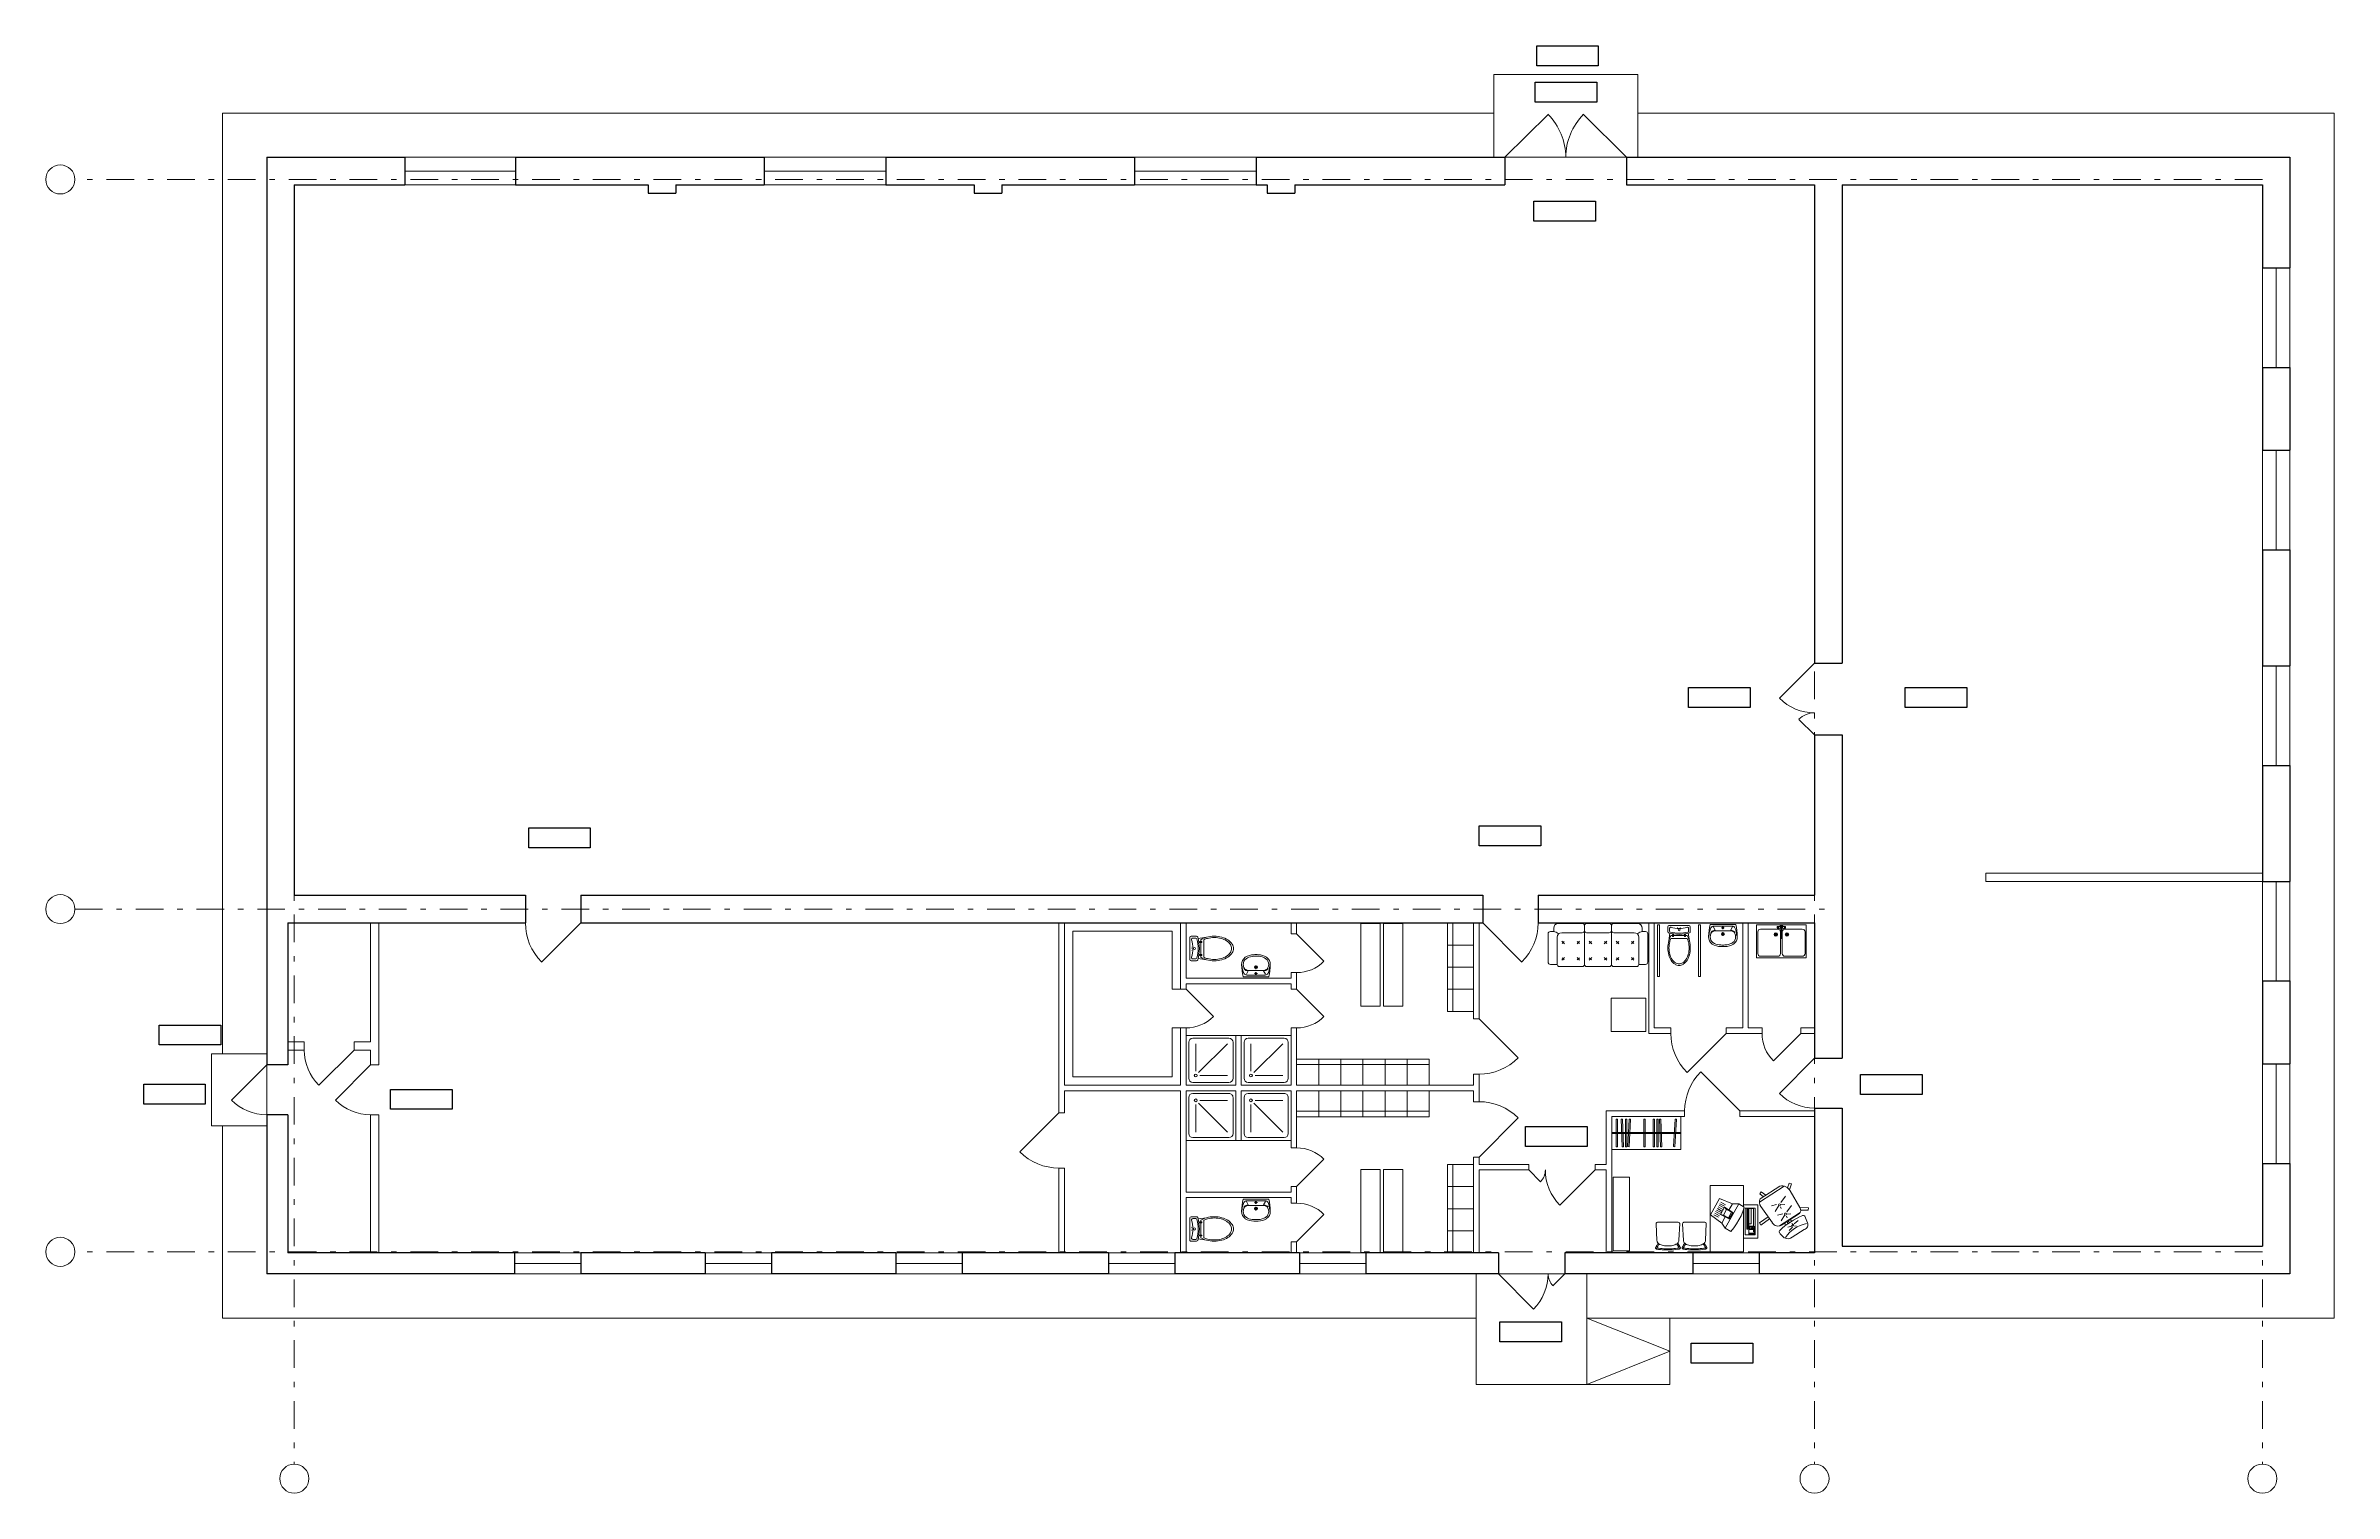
# Model space of a CAD drawing. Header units: metres. Extents: x 2 to 61, y 1.8 to 27.9.
# Drawn here: x 2.03 to 43.42, y 1.75 to 27.94 of the extents above; entities that cross this region are included whole.
import ezdxf

# ---------------------------------------------------------------- set-up
doc = ezdxf.new("R2010")
doc.units = ezdxf.units.M
doc.header["$MEASUREMENT"] = 0
doc.linetypes.add('( Dashdot )', pattern=[1.001, 0.5, -0.25, 0.001, -0.25])
doc.styles.get("Standard").update_dxf_attribs({"font": 'CS_Gost2304.shx'})

# ---------------------------------------------------------------- blocks, each defined once
blk = doc.blocks.new('DUSH4_1')
at = {"color": 252, "linetype": 'Continuous', "lineweight": 13}
for p, q in [((90, 90), (0, 90)), ((0, 90), (0, 0)), ((12.5, 85), (77.5, 85)), ((90, 0), (90, 90)), ((5, 12.5), (5, 77.5)), ((17.5, 25), (17.5, 75)), ((22.8, 22.8), (75, 75)), ((85, 12.5), (85, 77.5)), ((0, 0), (90, 0)), ((12.5, 5), (77.5, 5)), ((25, 17.5), (75, 17.5))]:
    blk.add_line(p, q, dxfattribs=at)
for centre, radius, start, end in [((12.5, 77.5), 7.5, 90, 180), ((77.5, 77.5), 7.5, 0, 90), ((12.5, 12.5), 7.5, 180, 270), ((17.5, 17.5), 2.5, 0, 360), ((77.5, 12.5), 7.5, 270, 0)]:
    blk.add_arc(centre, radius, start, end, dxfattribs=at)
blk = doc.blocks.new('ун3_2')
at = {"color": 252, "linetype": 'Continuous', "lineweight": 13}
for p, q in [((-0.26, 0.026), (-0.26, 0.142)), ((-0.239, 0.354), (-0.212, 0.175)), ((0.234, 0), (-0.234, 0)), ((-0.221, 0.062), (-0.221, 0.126)), ((0.187, 0.299), (-0.187, 0.299)), ((-0.148, 0.232), (-0.187, 0.232)), ((0.129, 0.232), (-0.128, 0.232)), ((0.187, 0.232), (0.149, 0.232)), ((0.239, 0.354), (0.212, 0.175)), ((0.221, 0.126), (0.221, 0.062)), ((0.26, 0.142), (0.26, 0.026))]:
    blk.add_line(p, q, dxfattribs=at)
at = {"color": 252, "linetype": 'Continuous', "lineweight": 13, "extrusion": (0, 0, -1), "flags": 128}
for points in [[(0.128, 0.255), (0.128, 0.206), (0.148, 0.206), (0.148, 0.255), (0.128, 0.255)], [(-0.129, 0.255), (-0.129, 0.206), (-0.149, 0.206), (-0.149, 0.255), (-0.129, 0.255)]]:
    blk.add_lwpolyline(points, close=True, dxfattribs=at)
at = {"color": 252, "linetype": 'Continuous', "lineweight": 13, "extrusion": (0, 0, -1)}
blk.add_circle((0, 0.099), 0.0222, dxfattribs=at)
at = {"color": 252, "linetype": 'Continuous', "lineweight": 13}
for centre, radius, start, end in [((0.379, 0.517), 0.639, 165.2133, 180), ((0.379, 0.517), 0.639, 180, 194.7867), ((0.192, 0.566), 0.446, 147.4922, 165.2133), ((0.34, 0.519), 0.573, 165.2133, 180), ((0.34, 0.519), 0.573, 180, 194.7867), ((0.172, 0.563), 0.4, 147.4922, 165.2133), ((0.074, 0.641), 0.306, 123.0235, 147.4922), ((0.067, 0.631), 0.275, 123.0235, 147.4922), ((0, 0.755), 0.17, 90, 123.0235), ((0, 0.733), 0.153, 90, 123.0235), ((0, 0.755), 0.17, 56.9765, 90), ((0, 0.733), 0.153, 56.9765, 90), ((-0.066, 0.631), 0.275, 32.5078, 56.9765), ((-0.074, 0.641), 0.306, 32.5078, 56.9765), ((-0.172, 0.563), 0.4, 14.7867, 32.5078), ((-0.192, 0.566), 0.446, 14.7867, 32.5078), ((-0.34, 0.519), 0.573, 0, 14.7867), ((-0.34, 0.519), 0.573, 345.2133, 0), ((-0.379, 0.517), 0.639, 0, 14.7867), ((-0.379, 0.517), 0.639, 345.2133, 0), ((-0.234, 0.142), 0.026, 106.9888, 180), ((-0.234, 0.026), 0.026, 180, 270), ((0, -0.624), 0.827, 73.0112, 106.9888), ((0.192, 0.467), 0.446, 194.7867, 211.8511), ((-0.195, 0.126), 0.026, 104.5756, 180), ((-0.195, 0.062), 0.026, 180, 287.342), ((0.172, 0.475), 0.4, 194.7867, 206.0947), ((0, -0.624), 0.801, 75.4244, 104.5756), ((0, -0.562), 0.628, 72.658, 107.342), ((-0.172, 0.475), 0.4, 333.9053, 345.2133), ((-0.192, 0.467), 0.446, 328.1489, 345.2133), ((0.195, 0.062), 0.026, 252.658, 0), ((0.195, 0.126), 0.026, 0, 75.4244), ((0.234, 0.026), 0.026, 270, 0), ((0.234, 0.142), 0.026, 0, 73.0112)]:
    blk.add_arc(centre, radius, start, end, dxfattribs=at)
at = {"color": 252, "linetype": 'Continuous', "lineweight": 13, "extrusion": (0, 0, -1), "insert": (0.046, 0.047), "char_height": 0.013, "width": 61.84848, "attachment_point": 9, "text_direction": (1, 0, 0)}
blk.add_mtext('\\Ftxt;Spais Shattl', dxfattribs=at)
blk = doc.blocks.new('ун3_3')
at = {"color": 252, "linetype": 'Continuous', "lineweight": 13}
for p, q in [((-0.26, 0.026), (-0.26, 0.142)), ((-0.239, 0.354), (-0.212, 0.175)), ((0.234, 0), (-0.234, 0)), ((-0.221, 0.062), (-0.221, 0.126)), ((0.187, 0.299), (-0.187, 0.299)), ((-0.148, 0.232), (-0.187, 0.232)), ((0.129, 0.232), (-0.128, 0.232)), ((0.187, 0.232), (0.149, 0.232)), ((0.239, 0.354), (0.212, 0.175)), ((0.221, 0.126), (0.221, 0.062)), ((0.26, 0.142), (0.26, 0.026))]:
    blk.add_line(p, q, dxfattribs=at)
at = {"color": 252, "linetype": 'Continuous', "lineweight": 13, "flags": 128}
for points in [[(-0.128, 0.255), (-0.128, 0.206), (-0.148, 0.206), (-0.148, 0.255), (-0.128, 0.255)], [(0.129, 0.255), (0.129, 0.206), (0.149, 0.206), (0.149, 0.255), (0.129, 0.255)]]:
    blk.add_lwpolyline(points, close=True, dxfattribs=at)
at = {"color": 252, "linetype": 'Continuous', "lineweight": 13}
blk.add_circle((0, 0.099), 0.0222, dxfattribs=at)
for centre, radius, start, end in [((0.379, 0.517), 0.639, 165.2133, 180), ((0.379, 0.517), 0.639, 180, 194.7867), ((0.192, 0.566), 0.446, 147.4922, 165.2133), ((0.34, 0.519), 0.573, 165.2133, 180), ((0.34, 0.519), 0.573, 180, 194.7867), ((0.172, 0.563), 0.4, 147.4922, 165.2133), ((0.074, 0.641), 0.306, 123.0235, 147.4922), ((0.067, 0.631), 0.275, 123.0235, 147.4922), ((0, 0.755), 0.17, 90, 123.0235), ((0, 0.733), 0.153, 90, 123.0235), ((0, 0.755), 0.17, 56.9765, 90), ((0, 0.733), 0.153, 56.9765, 90), ((-0.066, 0.631), 0.275, 32.5078, 56.9765), ((-0.074, 0.641), 0.306, 32.5078, 56.9765), ((-0.172, 0.563), 0.4, 14.7867, 32.5078), ((-0.192, 0.566), 0.446, 14.7867, 32.5078), ((-0.34, 0.519), 0.573, 0, 14.7867), ((-0.34, 0.519), 0.573, 345.2133, 0), ((-0.379, 0.517), 0.639, 0, 14.7867), ((-0.379, 0.517), 0.639, 345.2133, 0), ((-0.234, 0.142), 0.026, 106.9888, 180), ((-0.234, 0.026), 0.026, 180, 270), ((0, -0.624), 0.827, 73.0112, 106.9888), ((0.192, 0.467), 0.446, 194.7867, 211.8511), ((-0.195, 0.126), 0.026, 104.5756, 180), ((-0.195, 0.062), 0.026, 180, 287.342), ((0.172, 0.475), 0.4, 194.7867, 206.0947), ((0, -0.624), 0.801, 75.4244, 104.5756), ((0, -0.562), 0.628, 72.658, 107.342), ((-0.172, 0.475), 0.4, 333.9053, 345.2133), ((-0.192, 0.467), 0.446, 328.1489, 345.2133), ((0.195, 0.062), 0.026, 252.658, 0), ((0.195, 0.126), 0.026, 0, 75.4244), ((0.234, 0.026), 0.026, 270, 0), ((0.234, 0.142), 0.026, 0, 73.0112)]:
    blk.add_arc(centre, radius, start, end, dxfattribs=at)
at = {"color": 252, "linetype": 'Continuous', "lineweight": 13, "insert": (0.046, 0.047), "char_height": 0.013, "width": 61.84848, "attachment_point": 7, "rotation": 180}
blk.add_mtext('\\Ftxt;Spais Shattl', dxfattribs=at)
blk = doc.blocks.new('ум9')
at = {"color": 252, "linetype": 'Continuous', "lineweight": 13}
for p, q in [((0.317, 0), (-0.317, 0)), ((-0.237, -0.059), (-0.19, -0.143)), ((0.228, -0.039), (-0.228, -0.039)), ((0.185, -0.156), (-0.171, -0.156)), ((0.046, -0.234), (-0.046, -0.234)), ((0.035, -0.08), (-0.035, -0.08)), ((0, -0.115), (0, -0.045)), ((0, -0.189), (0, -0.28)), ((0.237, -0.059), (0.19, -0.143))]:
    blk.add_line(p, q, dxfattribs=at)
at = {"color": 252, "linetype": 'Continuous', "lineweight": 13, "extrusion": (0, 0, -1)}
for centre, radius in [((0, -0.234), 0.0351), ((0, -0.08), 0.0221), ((0, -0.234), 0.0221)]:
    blk.add_circle(centre, radius, dxfattribs=at)
at = {"color": 252, "linetype": 'Continuous', "lineweight": 13}
for centre, radius, start, end in [((1.163, -0.334), 1.518, 167.3206, 178.6525), ((-0.135, -0.304), 0.22, 178.312, 234.1043), ((-0.355, -0.298), 0.00065, 358.312, 358.6525), ((0.089, -0.267), 0.429, 154.5977, 180.3349), ((-0.317, -0.001), 0.00065, 90, 167.3206), ((-0.135, -0.303), 0.18, 141.0504, 245.2718), ((-0.228, -0.117), 0.078, 90, 154.5977), ((-0.135, -0.303), 0.193, 141.0504, 147.7493), ((-0.181, -0.302), 0.159, 98.7111, 129.9424), ((-0.181, -0.302), 0.146, 86.1548, 129.9424), ((-0.035, -0.093), 0.452, 239.6448, 267.5368), ((-0.035, -0.093), 0.413, 244.8898, 267.5368), ((0, 0.104), 0.65, 265.1692, 274.8308), ((0, 0.104), 0.611, 265.1692, 274.8308), ((0.035, -0.093), 0.413, 272.4632, 300.3552), ((0.035, -0.093), 0.452, 272.4632, 300.3552), ((0.181, -0.302), 0.146, 50.0576, 93.8452), ((0.181, -0.302), 0.159, 50.0576, 81.2889), ((0.135, -0.303), 0.18, 294.7282, 38.9496), ((0.228, -0.117), 0.078, 25.4023, 90), ((0.135, -0.304), 0.22, 305.8957, 1.688), ((0.135, -0.303), 0.193, 32.2507, 38.9496), ((-0.089, -0.267), 0.429, 359.6651, 25.4023), ((0.317, -0.001), 0.00065, 12.6794, 90), ((-1.163, -0.334), 1.518, 1.3475, 12.6794), ((0.355, -0.298), 0.00065, 181.3475, 181.688)]:
    blk.add_arc(centre, radius, start, end, dxfattribs=at)
blk = doc.blocks.new('A$C5C8F095F')
at = {"color": 0, "linetype": 'ByBlock', "lineweight": -2, "ltscale": 0.5}
for p, q in [((0, 4.73), (0, 0)), ((0, 4.73), (4, 4.73)), ((4, 0), (4, 4.73)), ((4, 1), (0, 1)), ((4, 0), (0, 0))]:
    blk.add_line(p, q, dxfattribs=at)
blk = doc.blocks.new('*U15')
at = {"color": 252, "linetype": 'Continuous', "lineweight": 13}
for p, q in [((-0.059, 0.444), (-0.061, 0.288)), ((-0.012, 0.443), (-0.059, 0.444)), ((-0.013, 0.305), (-0.012, 0.443)), ((0.092, 0.382), (0.216, 0.43)), ((-0.488, 0.14), (-0.503, 0.095)), ((-0.503, 0.095), (-0.42, 0.067)), ((-0.381, 0.103), (-0.488, 0.14)), ((-0.16, -0.443), (-0.449, 0.004)), ((-0.061, 0.288), (-0.365, 0.113)), ((-0.154, -0.054), (-0.269, 0.029)), ((-0.111, -0.062), (-0.115, 0.017)), ((0.015, 0.056), (-0.101, 0.139)), ((0.03, 0.293), (0.271, -0.08)), ((0.049, 0.281), (0.257, -0.041)), ((0.058, 0.048), (0.053, 0.127)), ((0.072, 0.02), (0.176, -0.049)), ((0.088, 0.374), (0.092, 0.382)), ((0.092, 0.047), (0.123, 0.06)), ((0.187, 0.141), (0.154, 0.119)), ((0.154, 0.119), (0.179, 0.08)), ((0.235, 0.188), (0.173, 0.259)), ((0.179, 0.08), (0.213, 0.101)), ((0.232, 0.074), (0.191, 0.061)), ((0.261, 0.033), (0.218, 0.02)), ((0.25, 0.158), (0.223, 0.153)), ((0.273, 0.193), (0.272, 0.223)), ((0.273, 0.142), (0.296, 0.074)), ((0.292, 0.156), (0.355, 0.099)), ((0.474, 0.151), (0.338, 0.369)), ((0.411, -0.067), (0.488, 0.009)), ((-0.22, -0.427), (-0.448, -0.072)), ((-0.285, -0.325), (-0.346, -0.407)), ((-0.346, -0.407), (-0.308, -0.435)), ((-0.308, -0.435), (-0.258, -0.367)), ((-0.116, -0.13), (-0.093, -0.223)), ((-0.097, -0.09), (0.008, -0.159)), ((0.213, -0.208), (-0.079, -0.418)), ((-0.077, -0.063), (-0.045, -0.05)), ((0.053, -0.02), (0.076, -0.113)), ((0.106, -0.285), (0.217, -0.441)), ((0.256, -0.414), (0.145, -0.257)), ((0.217, -0.441), (0.256, -0.414)), ((0.392, -0.077), (0.411, -0.067))]:
    blk.add_line(p, q, dxfattribs=at)
for centre in [(0.056, 0.03), (-0.112, -0.08)]:
    blk.add_circle(centre, 0.0185, dxfattribs=at)
for centre, radius, start, end in [((0.248, 0.341), 0.0942, 17.2064, 109.4901), ((-0.291, -0.032), 0.162, 117.0335, 194.4527), ((-0.01, 0.221), 0.0843, 45.278, 127.3366), ((0.105, 0.354), 0.0258, 130.3833, 211.417), ((1.425, 0.912), 1.458, 203.0438, 222.6198), ((0.837, 0.535), 0.621, 191.8285, 234.7223), ((0.373, 0.07), 0.13, 332.0679, 39.0598), ((0.148, -0.102), 0.125, 301.4358, 29.0359), ((0.373, -0.058), 0.0276, 204.7937, 320.6096), ((-0.156, -0.316), 0.127, 240.0626, 307.2258)]:
    blk.add_arc(centre, radius, start, end, dxfattribs=at)
blk.add_ellipse((0.261, 0.159), major_axis=(-0.0106, 0.0183), ratio=0.494061, dxfattribs=at)
blk = doc.blocks.new('*U16')
at = {"color": 252, "linetype": 'Continuous', "lineweight": 13}
for p, q in [((-0.36, 0.265), (-0.067, 0.427)), ((0.084, 0.223), (-0.067, 0.427)), ((-0.268, 0.029), (-0.36, 0.265)), ((-0.25, 0.157), (-0.295, 0.24)), ((-0.268, 0.029), (-0.154, 0.092)), ((-0.264, -0.083), (-0.268, 0.029)), ((-0.221, 0.173), (-0.267, 0.255)), ((-0.264, -0.083), (0.176, 0.16)), ((-0.193, 0.188), (-0.239, 0.271)), ((-0.165, 0.204), (-0.21, 0.287)), ((-0.073, 0.247), (-0.205, 0.174)), ((-0.205, 0.174), (-0.111, 0.022)), ((-0.205, 0.174), (-0.164, 0.135)), ((-0.136, 0.22), (-0.182, 0.302)), ((-0.061, 0.191), (-0.164, 0.135)), ((-0.164, 0.135), (-0.115, 0.047)), ((-0.108, 0.235), (-0.154, 0.318)), ((-0.08, 0.251), (-0.125, 0.334)), ((-0.115, 0.047), (-0.013, 0.103)), ((-0.115, 0.047), (-0.111, 0.022)), ((-0.111, 0.022), (0.006, 0.087)), ((-0.051, 0.266), (-0.097, 0.349)), ((0.006, 0.087), (-0.073, 0.247)), ((-0.073, 0.247), (-0.061, 0.191)), ((-0.023, 0.282), (-0.068, 0.365)), ((-0.013, 0.103), (-0.061, 0.191)), ((-0.03, 0.161), (0.084, 0.223)), ((0.006, 0.087), (-0.013, 0.103)), ((0.084, 0.223), (0.176, 0.16)), ((0.167, 0.004), (0.098, -0.045)), ((0.232, 0.057), (0.167, 0.004)), ((0.176, 0.16), (0.232, 0.057)), ((-0.264, -0.083), (-0.207, -0.185)), ((-0.127, -0.158), (-0.207, -0.185)), ((-0.19, -0.201), (-0.19, -0.38)), ((0.296, -0.201), (-0.19, -0.201)), ((0.296, -0.38), (-0.19, -0.38)), ((-0.179, -0.228), (0.194, -0.228)), ((-0.179, -0.248), (-0.179, -0.228)), ((0.194, -0.248), (-0.179, -0.248)), ((-0.179, -0.267), (-0.179, -0.349)), ((-0.179, -0.267), (0.137, -0.267)), ((-0.179, -0.31), (0.095, -0.31)), ((0.137, -0.349), (-0.179, -0.349)), ((-0.049, -0.126), (-0.127, -0.158)), ((0.026, -0.088), (-0.049, -0.126)), ((0.098, -0.045), (0.026, -0.088)), ((0.095, -0.267), (0.095, -0.31)), ((0.137, -0.349), (0.137, -0.267)), ((0.195, -0.266), (0.143, -0.266)), ((0.143, -0.37), (0.143, -0.266)), ((0.195, -0.287), (0.143, -0.287)), ((0.195, -0.308), (0.143, -0.308)), ((0.195, -0.37), (0.143, -0.37)), ((0.178, -0.328), (0.16, -0.328)), ((0.16, -0.349), (0.16, -0.328)), ((0.178, -0.349), (0.16, -0.349)), ((0.178, -0.349), (0.178, -0.328)), ((0.194, -0.228), (0.194, -0.248)), ((0.195, -0.266), (0.195, -0.37)), ((0.285, -0.266), (0.201, -0.266)), ((0.201, -0.266), (0.201, -0.349)), ((0.243, -0.349), (0.201, -0.349)), ((0.201, -0.349), (0.201, -0.37)), ((0.201, -0.37), (0.243, -0.37)), ((0.243, -0.37), (0.243, -0.349)), ((0.243, -0.37), (0.264, -0.37)), ((0.264, -0.266), (0.264, -0.37)), ((0.285, -0.287), (0.264, -0.287)), ((0.264, -0.328), (0.285, -0.328)), ((0.264, -0.37), (0.285, -0.37)), ((0.285, -0.37), (0.285, -0.266)), ((0.296, -0.38), (0.296, -0.201))]:
    blk.add_line(p, q, dxfattribs=at)
at = {"color": 252, "linetype": 'Continuous', "lineweight": 13, "extrusion": (0, 0, -1), "flags": 128}
for points in [[(0.161, -0.17), (-0.6, -0.17), (-0.6, 0.43), (0.6, 0.43), (0.6, -0.17), (0.215, -0.17)], [(0.247, -0.17), (0.247, -0.43), (-0.353, -0.43), (-0.353, -0.17)]]:
    blk.add_lwpolyline(points, dxfattribs=at)
blk = doc.blocks.new('A$C30FB53E0')
at = {"color": 0, "linetype": 'ByBlock', "lineweight": -2, "ltscale": 0.001}
for p, q in [((0, 0.000414), (0.000002, 0.000424)), ((0, 0.000036), (0, 0.000414)), ((0.000002, 0.000424), (0.000007, 0.000432)), ((0.000007, 0.000432), (0.000015, 0.000437)), ((0.000015, 0.000437), (0.000025, 0.000439)), ((0.000025, 0.000439), (0.000326, 0.000424)), ((0.000326, 0.000424), (0.000341, 0.000422)), ((0.000341, 0.000422), (0.000355, 0.000417)), ((0.000355, 0.000417), (0.000368, 0.00041)), ((0.000389, 0.000408), (0.000409, 0.00042)), ((0.000409, 0.00042), (0.000422, 0.000428)), ((0.000422, 0.000428), (0.000438, 0.000437)), ((0.000434, 0.000409), (0.000449, 0.000419)), ((0.000438, 0.000437), (0.000456, 0.000447)), ((0.000449, 0.000419), (0.000463, 0.000429)), ((0.000457, 0.000448), (0.000456, 0.000447)), ((0.000457, 0.000448), (0.00046, 0.000449)), ((0.000464, 0.00045), (0.00046, 0.000449)), ((0.000463, 0.000429), (0.000464, 0.000425)), ((0.000464, 0.00045), (0.000468, 0.000449)), ((0.000464, 0.000425), (0.000465, 0.000421)), ((0.000465, 0.000421), (0.00047, 0.000391)), ((0.000471, 0.000448), (0.000468, 0.000449)), ((0.000471, 0.000448), (0.000477, 0.000443)), ((0.000477, 0.000443), (0.00048, 0.000438)), ((0.00048, 0.000438), (0.000483, 0.000432)), ((0.000483, 0.000432), (0.000485, 0.000425)), ((0.000485, 0.000425), (0.000489, 0.000394)), ((0.000002, 0.000026), (0, 0.000036)), ((0.000007, 0.000018), (0.000002, 0.000026)), ((0.000015, 0.000013), (0.000007, 0.000018)), ((0.000025, 0.000011), (0.000015, 0.000013)), ((0.000326, 0.000026), (0.000025, 0.000011)), ((0.000341, 0.000028), (0.000326, 0.000026)), ((0.000355, 0.000033), (0.000341, 0.000028)), ((0.000368, 0.00004), (0.000355, 0.000033)), ((0.000368, 0.00041), (0.000384, 0.000399)), ((0.000379, 0.00005), (0.000368, 0.00004)), ((0.000389, 0.000061), (0.000379, 0.00005)), ((0.000399, 0.00037), (0.000384, 0.000399)), ((0.000384, 0.00005), (0.000385, 0.000056)), ((0.000386, 0.000044), (0.000384, 0.00005)), ((0.000385, 0.000056), (0.00039, 0.000061)), ((0.000386, 0.000402), (0.000389, 0.000408)), ((0.000386, 0.000396), (0.000386, 0.000402)), ((0.00039, 0.00039), (0.000386, 0.000396)), ((0.000386, 0.000044), (0.000409, 0.000029)), ((0.000399, 0.00008), (0.000389, 0.000061)), ((0.000396, 0.000388), (0.00039, 0.00039)), ((0.00039, 0.000061), (0.000396, 0.000062)), ((0.000402, 0.00039), (0.000396, 0.000388)), ((0.000396, 0.000062), (0.000402, 0.00006)), ((0.000399, 0.00037), (0.000408, 0.00035)), ((0.000408, 0.0001), (0.000399, 0.00008)), ((0.000408, 0.000394), (0.000402, 0.00039)), ((0.000408, 0.000055), (0.000402, 0.00006)), ((0.000414, 0.000398), (0.000408, 0.000394)), ((0.000408, 0.00035), (0.000416, 0.00033)), ((0.000416, 0.00012), (0.000408, 0.0001)), ((0.000408, 0.000055), (0.000434, 0.000041)), ((0.000409, 0.000029), (0.000422, 0.000022)), ((0.000414, 0.000398), (0.000415, 0.000399)), ((0.000415, 0.000399), (0.000423, 0.000402)), ((0.000416, 0.00033), (0.000421, 0.000309)), ((0.000421, 0.000141), (0.000416, 0.00012)), ((0.000421, 0.000309), (0.000424, 0.000287)), ((0.000424, 0.000163), (0.000421, 0.000141)), ((0.000422, 0.000022), (0.000438, 0.000013)), ((0.000423, 0.000402), (0.00043, 0.000406)), ((0.000424, 0.000287), (0.000425, 0.000266)), ((0.000425, 0.000184), (0.000424, 0.000163)), ((0.000425, 0.000266), (0.000425, 0.000184)), ((0.00043, 0.000406), (0.000434, 0.000409)), ((0.000434, 0.000041), (0.000449, 0.000031)), ((0.000438, 0.000013), (0.000456, 0.000003)), ((0.000449, 0.000031), (0.000463, 0.000021)), ((0.000457, 0.000002), (0.000456, 0.000003)), ((0.000457, 0.000002), (0.00046, 0.000001)), ((0.000464, 0), (0.00046, 0.000001)), ((0.000463, 0.000021), (0.000464, 0.000025)), ((0.000464, 0.000025), (0.000465, 0.000029)), ((0.000464, 0), (0.000468, 0.000001)), ((0.000465, 0.000029), (0.00047, 0.000059)), ((0.000468, 0.000001), (0.000471, 0.000002)), ((0.00047, 0.000391), (0.000473, 0.000361)), ((0.00047, 0.000059), (0.000473, 0.000089)), ((0.000471, 0.000002), (0.000476, 0.000006)), ((0.000473, 0.000361), (0.000476, 0.00033)), ((0.000473, 0.000089), (0.000476, 0.00012)), ((0.000476, 0.00033), (0.000478, 0.000298)), ((0.000476, 0.00012), (0.000478, 0.000152)), ((0.000476, 0.000006), (0.00048, 0.000012)), ((0.000478, 0.000298), (0.00048, 0.000267)), ((0.000478, 0.000152), (0.00048, 0.000183)), ((0.00048, 0.000267), (0.00048, 0.000235)), ((0.00048, 0.000215), (0.00048, 0.000235)), ((0.00048, 0.000183), (0.00048, 0.000215)), ((0.00048, 0.000012), (0.000483, 0.000018)), ((0.000483, 0.000018), (0.000485, 0.000025)), ((0.000485, 0.000025), (0.000489, 0.000056)), ((0.000489, 0.000394), (0.000493, 0.000363)), ((0.000489, 0.000056), (0.000493, 0.000087)), ((0.000493, 0.000363), (0.000496, 0.000331)), ((0.000493, 0.000087), (0.000496, 0.000119)), ((0.000496, 0.000331), (0.000498, 0.000299)), ((0.000496, 0.000119), (0.000498, 0.000151)), ((0.000498, 0.000299), (0.000499, 0.000267)), ((0.000498, 0.000151), (0.000499, 0.000183)), ((0.000499, 0.000267), (0.0005, 0.000235)), ((0.000499, 0.000183), (0.0005, 0.000215)), ((0.0005, 0.000215), (0.0005, 0.000235))]:
    blk.add_line(p, q, dxfattribs=at)
blk = doc.blocks.new('*U17')
at = {"color": 252, "linetype": 'Continuous', "lineweight": 13, "extrusion": (0, 0, -1), "flags": 128}
for points in [[(0.626, -0.3), (0.626, 0.3), (-0.626, 0.3), (-0.626, -0.3), (0.626, -0.3)], [(0.524, 0.251), (0.549, 0.25), (0.519, -0.25), (0.494, -0.248), (0.524, 0.251)], [(0.239, 0.249), (0.264, 0.25), (0.28, -0.25), (0.255, -0.251), (0.239, 0.249)], [(0.192, 0.25), (0.217, 0.25), (0.217, -0.25), (0.192, -0.25), (0.192, 0.25)], [(0.125, 0.25), (0.15, 0.25), (0.15, -0.25), (0.125, -0.25), (0.125, 0.25)], [(-0.043, 0.25), (-0.018, 0.25), (-0.018, -0.25), (-0.043, -0.25), (-0.043, 0.25)], [(-0.31, 0.251), (-0.285, 0.25), (-0.31, -0.25), (-0.335, -0.248), (-0.31, 0.251)], [(-0.378, 0.25), (-0.353, 0.25), (-0.353, -0.25), (-0.378, -0.25), (-0.378, 0.25)], [(-0.454, 0.249), (-0.429, 0.25), (-0.41, -0.25), (-0.435, -0.251), (-0.454, 0.249)], [(-0.545, 0.25), (-0.52, 0.25), (-0.52, -0.25), (-0.545, -0.25), (-0.545, 0.25)]]:
    blk.add_lwpolyline(points, close=True, dxfattribs=at)
for points in [[(-0.626, 0.01), (0.626, 0.01)], [(-0.626, -0.01), (0.626, -0.01)]]:
    blk.add_lwpolyline(points, dxfattribs=at)
blk = doc.blocks.new('A$C77D675ED')
at = {"color": 0, "linetype": 'ByBlock', "lineweight": -2, "ltscale": 0.001}
for p, q in [((0, 0.009), (0, 0)), ((0, 0.009), (0.006, 0.009)), ((0.0047, 0.00877), (0.0008, 0.00877)), ((0.006, 0.009), (0.006, 0)), ((0.0003, 0.00827), (0.0003, 0.00516)), ((0.0047, 0.00466), (0.0008, 0.00466)), ((0.0047, 0.00434), (0.0008, 0.00434)), ((0.00348, 0.00453), (0.00351, 0.00457)), ((0.00348, 0.00447), (0.00348, 0.00453)), ((0.00351, 0.00443), (0.00348, 0.00447)), ((0.00356, 0.00459), (0.00351, 0.00457)), ((0.00356, 0.00442), (0.00351, 0.00443)), ((0.00352, 0.00453), (0.00356, 0.00459)), ((0.00352, 0.00447), (0.00352, 0.00453)), ((0.00356, 0.00442), (0.00352, 0.00447)), ((0.00354, 0.00453), (0.00357, 0.00457)), ((0.00354, 0.00447), (0.00354, 0.00453)), ((0.00357, 0.00443), (0.00354, 0.00447)), ((0.00356, 0.00459), (0.00361, 0.00461)), ((0.00361, 0.0044), (0.00356, 0.00442)), ((0.00357, 0.00457), (0.00361, 0.00459)), ((0.00361, 0.00442), (0.00357, 0.00443)), ((0.00361, 0.00461), (0.00367, 0.00459)), ((0.00562, 0.00459), (0.00361, 0.00459)), ((0.00562, 0.00442), (0.00361, 0.00442)), ((0.00367, 0.00442), (0.00361, 0.0044)), ((0.00455, 0.0055), (0.00392, 0.0055)), ((0.00424, 0.00572), (0.00424, 0.00527)), ((0.0052, 0.00516), (0.0052, 0.00827)), ((0.00521, 0.00509), (0.00525, 0.00514)), ((0.00521, 0.00509), (0.00521, 0.00506)), ((0.00521, 0.00506), (0.00522, 0.00504)), ((0.0054, 0.00472), (0.00521, 0.00506)), ((0.0054, 0.00428), (0.00521, 0.00394)), ((0.00522, 0.00504), (0.00526, 0.00503)), ((0.00525, 0.00514), (0.00524, 0.00512)), ((0.00524, 0.00512), (0.00526, 0.0051)), ((0.00527, 0.00516), (0.00525, 0.00514)), ((0.00526, 0.0051), (0.00529, 0.00509)), ((0.00526, 0.00503), (0.00532, 0.00503)), ((0.00531, 0.00519), (0.00527, 0.00516)), ((0.00529, 0.00509), (0.00533, 0.00509)), ((0.00536, 0.00521), (0.00531, 0.00519)), ((0.00532, 0.00503), (0.00539, 0.00503)), ((0.00533, 0.00509), (0.00539, 0.0051)), ((0.00539, 0.00467), (0.00535, 0.00459)), ((0.00535, 0.00459), (0.00535, 0.00459)), ((0.00535, 0.00442), (0.00535, 0.00441)), ((0.00535, 0.00441), (0.00539, 0.00434)), ((0.00542, 0.00523), (0.00536, 0.00521)), ((0.00539, 0.0051), (0.00545, 0.00511)), ((0.00539, 0.00503), (0.00547, 0.00505)), ((0.00543, 0.0047), (0.00539, 0.00467)), ((0.00539, 0.00434), (0.00543, 0.0043)), ((0.0054, 0.00472), (0.00541, 0.00471)), ((0.00541, 0.00429), (0.0054, 0.00428)), ((0.00541, 0.00471), (0.00544, 0.0047)), ((0.00544, 0.0043), (0.00541, 0.00429)), ((0.00548, 0.00524), (0.00542, 0.00523)), ((0.00546, 0.00463), (0.00544, 0.0047)), ((0.00544, 0.0047), (0.00547, 0.0047)), ((0.00546, 0.00438), (0.00544, 0.0043)), ((0.00547, 0.0043), (0.00544, 0.0043)), ((0.00545, 0.00511), (0.00551, 0.00513)), ((0.00547, 0.00505), (0.00554, 0.00507)), ((0.00547, 0.0047), (0.00551, 0.0047)), ((0.00551, 0.0043), (0.00547, 0.0043)), ((0.00554, 0.00525), (0.00548, 0.00524)), ((0.00553, 0.00462), (0.0055, 0.00459)), ((0.0055, 0.00442), (0.00553, 0.00438)), ((0.00551, 0.00513), (0.00556, 0.00515)), ((0.00551, 0.0047), (0.00556, 0.00471)), ((0.00556, 0.00429), (0.00551, 0.0043)), ((0.00562, 0.00465), (0.00553, 0.00462)), ((0.00553, 0.00438), (0.00562, 0.00435)), ((0.00558, 0.00525), (0.00554, 0.00525)), ((0.00554, 0.00507), (0.00561, 0.0051)), ((0.00556, 0.00515), (0.0056, 0.00518)), ((0.00556, 0.00471), (0.0056, 0.00473)), ((0.0056, 0.00427), (0.00556, 0.00429)), ((0.00562, 0.0046), (0.00557, 0.00459)), ((0.00557, 0.00442), (0.00562, 0.0044)), ((0.00561, 0.00524), (0.00558, 0.00525)), ((0.0056, 0.00518), (0.00562, 0.0052)), ((0.0056, 0.00473), (0.00564, 0.00474)), ((0.00564, 0.00426), (0.0056, 0.00427)), ((0.00563, 0.00522), (0.00561, 0.00524)), ((0.00567, 0.00521), (0.00561, 0.00524)), ((0.00561, 0.0051), (0.00565, 0.00513)), ((0.00562, 0.0052), (0.00563, 0.00522)), ((0.0057, 0.00462), (0.00562, 0.00465)), ((0.00567, 0.00458), (0.00562, 0.0046)), ((0.00567, 0.00457), (0.00562, 0.00459)), ((0.00562, 0.00442), (0.00567, 0.00443)), ((0.00562, 0.0044), (0.00567, 0.00442)), ((0.00562, 0.00435), (0.0057, 0.00438)), ((0.00564, 0.00474), (0.00567, 0.00476)), ((0.00567, 0.00424), (0.00564, 0.00426)), ((0.00565, 0.00513), (0.00568, 0.00516)), ((0.00569, 0.00519), (0.00567, 0.00521)), ((0.00567, 0.00476), (0.00569, 0.00478)), ((0.00569, 0.00469), (0.00567, 0.00476)), ((0.00571, 0.00453), (0.00567, 0.00458)), ((0.0057, 0.00453), (0.00567, 0.00457)), ((0.00567, 0.00442), (0.00571, 0.00447)), ((0.00567, 0.00443), (0.0057, 0.00447)), ((0.00569, 0.00431), (0.00567, 0.00424)), ((0.00569, 0.00422), (0.00567, 0.00424)), ((0.00568, 0.00516), (0.00569, 0.00519)), ((0.0057, 0.00477), (0.00568, 0.00477)), ((0.00568, 0.00423), (0.0057, 0.00423)), ((0.00569, 0.0048), (0.00569, 0.00519)), ((0.00569, 0.00478), (0.00569, 0.0048)), ((0.00569, 0.0042), (0.00569, 0.00422)), ((0.00569, 0.0042), (0.00569, 0.00381)), ((0.00578, 0.00473), (0.0057, 0.00477)), ((0.00576, 0.00455), (0.0057, 0.00462)), ((0.0057, 0.00447), (0.0057, 0.00453)), ((0.0057, 0.00438), (0.00576, 0.00445)), ((0.0057, 0.00423), (0.00578, 0.00427)), ((0.00571, 0.00447), (0.00571, 0.00453)), ((0.00576, 0.00445), (0.00576, 0.00455)), ((0.00584, 0.00467), (0.00578, 0.00473)), ((0.00578, 0.00427), (0.00584, 0.00434)), ((0.00588, 0.00459), (0.00584, 0.00467)), ((0.00584, 0.00434), (0.00588, 0.00441)), ((0.0059, 0.0045), (0.00588, 0.00459)), ((0.00588, 0.00441), (0.0059, 0.0045)), ((0, 0), (0.006, 0)), ((0.0003, 0.00073), (0.0003, 0.00384)), ((0.0047, 0.00023), (0.0008, 0.00023)), ((0.00455, 0.0035), (0.00392, 0.0035)), ((0.00424, 0.00328), (0.00424, 0.00373)), ((0.0052, 0.00384), (0.0052, 0.00073)), ((0.00522, 0.00396), (0.00521, 0.00394)), ((0.00521, 0.00394), (0.00521, 0.00391)), ((0.00521, 0.00391), (0.00525, 0.00386)), ((0.00526, 0.00397), (0.00522, 0.00396)), ((0.00526, 0.0039), (0.00524, 0.00388)), ((0.00524, 0.00388), (0.00525, 0.00386)), ((0.00525, 0.00386), (0.00527, 0.00384)), ((0.00532, 0.00397), (0.00526, 0.00397)), ((0.00529, 0.00391), (0.00526, 0.0039)), ((0.00527, 0.00384), (0.00531, 0.00381)), ((0.00531, 0.00381), (0.00536, 0.00379)), ((0.00539, 0.00397), (0.00532, 0.00397)), ((0.00539, 0.0039), (0.00533, 0.00391)), ((0.00536, 0.00379), (0.00542, 0.00377)), ((0.00547, 0.00395), (0.00539, 0.00397)), ((0.00545, 0.00389), (0.00539, 0.0039)), ((0.00542, 0.00377), (0.00548, 0.00376)), ((0.00551, 0.00387), (0.00545, 0.00389)), ((0.00554, 0.00393), (0.00547, 0.00395)), ((0.00548, 0.00376), (0.00554, 0.00375)), ((0.00556, 0.00385), (0.00551, 0.00387)), ((0.00561, 0.0039), (0.00554, 0.00393)), ((0.00554, 0.00375), (0.00558, 0.00375)), ((0.0056, 0.00382), (0.00556, 0.00385)), ((0.00558, 0.00375), (0.00561, 0.00376)), ((0.00562, 0.0038), (0.0056, 0.00382)), ((0.00565, 0.00387), (0.00561, 0.0039)), ((0.00567, 0.00379), (0.00561, 0.00376)), ((0.00561, 0.00376), (0.00563, 0.00378)), ((0.00563, 0.00378), (0.00562, 0.0038)), ((0.00568, 0.00384), (0.00565, 0.00387)), ((0.00567, 0.00379), (0.00569, 0.00381)), ((0.00569, 0.00381), (0.00568, 0.00384))]:
    blk.add_line(p, q, dxfattribs=at)
for centre, radius in [((0.00424, 0.0055), 0.000317), ((0.00424, 0.0055), 0.000226), ((0.00424, 0.0035), 0.000317), ((0.00424, 0.0035), 0.000226)]:
    blk.add_circle(centre, radius, dxfattribs=at)
for centre, start, end in [((0.0008, 0.00827), 90, 180), ((0.0047, 0.00827), 0, 90), ((0.0008, 0.00516), 180, 270), ((0.0008, 0.00384), 90, 180), ((0.0047, 0.00516), 270, 0), ((0.0047, 0.00384), 0, 90), ((0.0008, 0.00073), 180, 270), ((0.0047, 0.00073), 270, 0)]:
    blk.add_arc(centre, 0.0005, start, end, dxfattribs=at)
blk = doc.blocks.new('*U18')
at = {"color": 252, "linetype": 'Continuous', "lineweight": 13}
for p, q in [((0.085, 0.187), (0.225, 0.166)), ((0.128, 0.146), (0.128, -0.146)), ((0.18, 0.146), (0.18, 0.116)), ((0.18, 0.101), (0.18, -0.1)), ((0.251, 0.203), (0.341, 0.203)), ((0.263, 0.173), (0.313, 0.173)), ((0.361, 0.183), (0.361, -0.183)), ((0.085, -0.187), (0.225, -0.166)), ((0.18, -0.116), (0.18, -0.146)), ((0.341, -0.203), (0.251, -0.203)), ((0.313, -0.173), (0.263, -0.173))]:
    blk.add_line(p, q, dxfattribs=at)
at = {"color": 252, "linetype": 'Continuous', "lineweight": 13, "flags": 128}
for points in [[(0.163, 0.101), (0.201, 0.101), (0.201, 0.116), (0.163, 0.116), (0.163, 0.101)], [(0.163, -0.1), (0.201, -0.1), (0.201, -0.116), (0.163, -0.116), (0.163, -0.1)]]:
    blk.add_lwpolyline(points, close=True, dxfattribs=at)
at = {"color": 252, "linetype": 'Continuous', "lineweight": 13}
blk.add_circle((0.284, 0), 0.0173, dxfattribs=at)
for centre, radius, start, end in [((-0.228, 0), 0.133, 146.9765, 180), ((-0.228, 0), 0.133, 180, 213.0235), ((-0.139, -0.058), 0.239, 122.5078, 146.9765), ((-0.211, 0), 0.119, 146.9765, 180), ((-0.211, 0), 0.119, 180, 213.0235), ((-0.131, -0.052), 0.215, 122.5078, 146.9765), ((-0.081, -0.15), 0.348, 104.7867, 122.5078), ((-0.079, -0.134), 0.313, 104.7867, 122.5078), ((-0.042, -0.296), 0.499, 90, 104.7867), ((-0.044, -0.265), 0.448, 90, 104.7867), ((-0.044, -0.265), 0.448, 75.2133, 90), ((-0.042, -0.296), 0.499, 75.2133, 90), ((-0.01, -0.134), 0.313, 63.9053, 75.2133), ((-0.004, -0.15), 0.348, 58.1489, 75.2133), ((0.849, 0), 0.646, 163.0112, 196.9888), ((0.849, 0), 0.626, 165.4244, 194.5756), ((0.251, 0.183), 0.0203, 90, 163.0112), ((0.263, 0.152), 0.0203, 90, 165.4244), ((0.801, 0), 0.491, 162.658, 197.342), ((0.313, 0.152), 0.0203, 342.658, 90), ((0.341, 0.183), 0.0203, 0, 90), ((-0.139, 0.058), 0.239, 213.0235, 237.4922), ((-0.131, 0.052), 0.215, 213.0235, 237.4922), ((-0.081, 0.15), 0.348, 237.4922, 255.2133), ((-0.079, 0.135), 0.313, 237.4922, 255.2133), ((-0.042, 0.296), 0.499, 255.2133, 270), ((-0.044, 0.266), 0.448, 255.2133, 270), ((-0.044, 0.266), 0.448, 270, 284.7867), ((-0.042, 0.296), 0.499, 270, 284.7867), ((-0.01, 0.135), 0.313, 284.7867, 296.0947), ((-0.004, 0.15), 0.348, 284.7867, 301.8511), ((0.251, -0.183), 0.0203, 196.9888, 270), ((0.263, -0.152), 0.0203, 194.5756, 270), ((0.313, -0.152), 0.0203, 270, 17.342), ((0.341, -0.183), 0.0203, 270, 0)]:
    blk.add_arc(centre, radius, start, end, dxfattribs=at)
at = {"color": 252, "linetype": 'Continuous', "lineweight": 13, "insert": (0.324, 0.036), "char_height": 0.01016, "width": 48.31913, "attachment_point": 3, "rotation": 90}
blk.add_mtext('\\Ftxt;Spais Shattl', dxfattribs=at)
blk = doc.blocks.new('*U19')
at = {"color": 252, "linetype": 'Continuous', "lineweight": 13}
for p, q in [((-0.9, -0.425), (-0.9, 0.175)), ((-0.8, 0.275), (-0.6, 0.275)), ((-0.738, 0.03), (-0.796, 0.087)), ((-0.792, 0.033), (-0.743, 0.082)), ((-0.6, 0.275), (-0.35, 0.275)), ((-0.462, 0.03), (-0.405, 0.087)), ((-0.408, 0.033), (-0.457, 0.082)), ((-0.3, -0.425), (-0.3, 0.425)), ((-0.25, 0.275), (0, 0.275)), ((-0.138, 0.03), (-0.196, 0.087)), ((-0.192, 0.033), (-0.143, 0.082)), ((0.25, 0.275), (0, 0.275)), ((0.138, 0.03), (0.195, 0.087)), ((0.192, 0.033), (0.143, 0.082)), ((0.3, -0.425), (0.3, 0.425)), ((0.6, 0.275), (0.35, 0.275)), ((0.462, 0.03), (0.404, 0.087)), ((0.408, 0.033), (0.457, 0.082)), ((0.8, 0.275), (0.6, 0.275)), ((0.738, 0.03), (0.795, 0.087)), ((0.792, 0.033), (0.743, 0.082)), ((0.9, -0.425), (0.9, 0.175)), ((-0.738, -0.276), (-0.796, -0.333)), ((-0.792, -0.279), (-0.743, -0.328)), ((-0.462, -0.276), (-0.405, -0.333)), ((-0.408, -0.279), (-0.457, -0.328)), ((-0.138, -0.276), (-0.196, -0.333)), ((-0.192, -0.279), (-0.143, -0.328)), ((0.138, -0.276), (0.195, -0.333)), ((0.192, -0.279), (0.143, -0.328)), ((0.462, -0.276), (0.404, -0.333)), ((0.408, -0.279), (0.457, -0.328)), ((0.738, -0.276), (0.795, -0.333)), ((0.792, -0.279), (0.743, -0.328))]:
    blk.add_line(p, q, dxfattribs=at)
at = {"color": 252, "linetype": 'Continuous', "lineweight": 13, "flags": 128}
for points in [[(-1.1, -0.375), (-1.1, 0.25)], [(-1.05, 0.3), (-0.987, 0.3)], [(-0.978, 0.3), (-0.978, 0.375)], [(-0.878, 0.475), (-0.6, 0.475), (-0.35, 0.475)], [(-0.25, 0.475), (0, 0.475), (0.25, 0.475)], [(0.35, 0.475), (0.878, 0.475)], [(0.978, 0.375), (0.978, 0.3)], [(0.987, 0.3), (1.05, 0.3)], [(1.1, 0.25), (1.1, -0.375)], [(-0.9, -0.425), (-1.05, -0.425)], [(-0.35, -0.475), (-0.6, -0.475), (-0.85, -0.475)], [(-0.302, -0.438), (-0.298, -0.438)], [(0.25, -0.475), (0, -0.475), (-0.25, -0.475)], [(0.298, -0.438), (0.302, -0.438)], [(0.85, -0.475), (0.6, -0.475), (0.35, -0.475)], [(1.05, -0.425), (0.9, -0.425)]]:
    blk.add_lwpolyline(points, dxfattribs=at)
for points in [[(-0.871, 0.246), (-0.881, 0.256, 0.182824), (-0.978, 0.3)], [(0.978, 0.3, 0.182824), (0.881, 0.256), (0.871, 0.246)]]:
    blk.add_lwpolyline(points, format="xyb", dxfattribs=at)
at = {"color": 252, "linetype": 'Continuous', "lineweight": 13, "extrusion": (0, 0, -1)}
for centre, radius, start, end in [((1.05, 0.25), 0.05, 0, 90), ((0.987, 0.15), 0.15, 90, 93.5575), ((0.878, 0.375), 0.1, 0, 90), ((0.35, 0.425), 0.05, 90, 180), ((0.25, 0.425), 0.05, 0, 90), ((-0.25, 0.425), 0.05, 90, 180), ((-0.35, 0.425), 0.05, 0, 90), ((-0.878, 0.375), 0.1, 90, 180), ((-0.987, 0.15), 0.15, 86.4425, 90), ((-1.05, 0.25), 0.05, 90, 180), ((1.05, -0.375), 0.05, 270, 0), ((0.85, -0.425), 0.05, 270, 0), ((0.35, -0.425), 0.05, 180, 270), ((0.25, -0.425), 0.05, 270, 0), ((-0.25, -0.425), 0.05, 180, 270), ((-0.35, -0.425), 0.05, 270, 0), ((-0.85, -0.425), 0.05, 180, 270), ((-1.05, -0.375), 0.05, 180, 270)]:
    blk.add_arc(centre, radius, start, end, dxfattribs=at)
at = {"color": 252, "linetype": 'Continuous', "lineweight": 13}
for centre, radius, start, end in [((-0.8, 0.175), 0.1, 90, 180), ((-0.8, 0.175), 0.1, 90, 180), ((-0.35, 0.325), 0.05, 270, 0), ((-0.25, 0.325), 0.05, 180, 270), ((0.25, 0.325), 0.05, 270, 0), ((0.35, 0.325), 0.05, 180, 270), ((0.8, 0.175), 0.1, 0, 90), ((0.8, 0.175), 0.1, 0, 90), ((0.85, -0.425), 0.05, 270, 0), ((0.85, -0.425), 0.05, 270, 0)]:
    blk.add_arc(centre, radius, start, end, dxfattribs=at)

msp = doc.modelspace()

# ---------------------------------------------------------------- linework, layer by layer
at = {"color": 7, "linetype": 'Continuous', "lineweight": 0}
for p, q in [((5.224, 26.718), (5.224, 9.698)), ((5.224, 26.718), (28.224, 26.718)), ((30.824, 26.718), (43.424, 26.718)), ((43.424, 26.718), (43.424, 4.918)), ((5.224, 8.398), (5.224, 4.918)), ((27.904, 4.918), (5.224, 4.918)), ((43.424, 4.918), (29.904, 4.918))]:
    msp.add_line(p, q, dxfattribs=at)
at = {"color": 7, "linetype": 'Continuous', "lineweight": 13}
for p, q in [((28.424, 25.918), (29.202, 26.695)), ((30.624, 25.918), (29.846, 26.695)), ((34.024, 16.768), (33.388, 16.131)), ((34.024, 15.468), (33.741, 15.75)), ((42.124, 12.968), (37.124, 12.968)), ((37.124, 12.968), (37.124, 12.818)), ((42.124, 12.818), (37.124, 12.818)), ((8.054, 12.068), (8.054, 9.498)), ((11.704, 12.068), (10.997, 11.36)), ((20.354, 12.068), (20.354, 8.633)), ((20.454, 9.133), (20.454, 12.068)), ((22.554, 10.868), (22.554, 12.068)), ((22.654, 11.068), (22.654, 12.068)), ((24.554, 11.868), (24.554, 12.068)), ((24.654, 11.868), (24.654, 12.068)), ((27.854, 10.333), (27.854, 12.068)), ((27.954, 10.333), (27.954, 12.068)), ((28.024, 12.068), (28.731, 11.36)), ((29.724, 12.068), (30.624, 12.068)), ((31.024, 12.068), (31.024, 10.068)), ((31.124, 12.068), (31.124, 10.168)), ((32.724, 12.068), (32.724, 10.168)), ((20.604, 11.918), (22.404, 11.918)), ((20.604, 9.283), (20.604, 11.918)), ((22.404, 10.868), (22.404, 11.918)), ((24.554, 11.868), (24.654, 11.868)), ((24.654, 11.868), (25.149, 11.373)), ((22.654, 10.868), (22.404, 10.868)), ((24.554, 11.068), (22.654, 11.068)), ((24.554, 10.968), (22.654, 10.968)), ((22.654, 10.868), (22.654, 10.968)), ((22.654, 10.868), (23.149, 10.373)), ((24.554, 11.068), (24.554, 11.168)), ((24.554, 11.168), (24.654, 11.168)), ((24.554, 10.868), (24.554, 10.968)), ((24.554, 10.868), (24.654, 10.868)), ((24.654, 10.868), (24.654, 11.168)), ((24.654, 10.868), (25.149, 10.373)), ((22.404, 9.283), (22.404, 10.168)), ((22.654, 10.168), (22.404, 10.168)), ((22.554, 9.133), (22.554, 10.168)), ((22.654, 9.133), (22.654, 10.168)), ((23.554, 9.133), (23.554, 10.033)), ((23.654, 10.033), (23.554, 10.033)), ((23.654, 9.133), (23.654, 10.033)), ((24.554, 9.133), (24.554, 10.168)), ((24.554, 10.168), (24.654, 10.168)), ((24.654, 9.133), (24.654, 10.168)), ((27.954, 10.333), (27.854, 10.333)), ((27.954, 10.333), (28.661, 9.625)), ((31.424, 10.068), (31.024, 10.068)), ((31.424, 10.168), (31.124, 10.168)), ((31.424, 10.068), (31.424, 10.168)), ((32.424, 10.068), (31.717, 9.36)), ((32.724, 10.168), (32.424, 10.168)), ((32.424, 10.068), (32.424, 10.168)), ((33.074, 10.068), (32.424, 10.068)), ((33.074, 10.168), (32.824, 10.168)), ((33.074, 10.168), (33.074, 10.068)), ((33.774, 10.068), (33.279, 9.573)), ((34.024, 10.168), (33.774, 10.168)), ((33.774, 10.168), (33.774, 10.068)), ((34.024, 10.068), (33.774, 10.068)), ((7.604, 9.768), (6.968, 9.131)), ((7.904, 9.768), (7.904, 9.498)), ((34.024, 9.618), (33.388, 8.981)), ((6.024, 9.498), (5.388, 8.861)), ((7.904, 9.498), (7.268, 8.861)), ((7.904, 9.498), (8.054, 9.498)), ((22.554, 9.133), (20.454, 9.133)), ((22.404, 9.283), (20.604, 9.283)), ((23.554, 9.133), (22.654, 9.133)), ((24.554, 9.133), (23.654, 9.133)), ((27.854, 9.133), (24.654, 9.133)), ((27.854, 9.133), (27.854, 9.333)), ((27.954, 9.333), (27.854, 9.333)), ((27.954, 8.833), (27.954, 9.333)), ((32.674, 8.668), (31.967, 9.375)), ((22.554, 9.033), (20.454, 9.033)), ((20.454, 9.033), (20.454, 8.633)), ((22.554, 6.098), (22.554, 9.033)), ((22.654, 7.198), (22.654, 9.033)), ((23.554, 9.033), (22.654, 9.033)), ((23.554, 9.033), (23.554, 8.133)), ((23.654, 9.033), (23.654, 8.133)), ((24.554, 9.033), (23.654, 9.033)), ((24.554, 9.033), (24.554, 7.998)), ((27.854, 9.033), (24.654, 9.033)), ((24.654, 9.033), (24.654, 7.998)), ((27.854, 8.833), (27.854, 9.033)), ((27.954, 8.833), (27.854, 8.833)), ((7.904, 8.598), (8.054, 8.598)), ((7.904, 8.598), (7.904, 6.098)), ((8.054, 8.598), (8.054, 6.098)), ((20.354, 8.633), (19.647, 7.925)), ((20.354, 8.633), (20.454, 8.633)), ((27.954, 7.833), (28.661, 8.54)), ((30.254, 8.668), (30.254, 7.698)), ((31.674, 8.668), (30.254, 8.668)), ((30.354, 8.568), (30.354, 6.098)), ((31.674, 8.568), (30.354, 8.568)), ((31.674, 8.668), (31.674, 8.568)), ((34.024, 8.668), (32.674, 8.668)), ((32.674, 8.668), (32.674, 8.568)), ((34.024, 8.568), (32.674, 8.568)), ((23.654, 8.133), (23.554, 8.133)), ((24.554, 7.998), (24.654, 7.998)), ((20.354, 7.633), (20.454, 7.633)), ((20.354, 7.633), (20.354, 6.098)), ((20.454, 7.633), (20.454, 6.098)), ((24.654, 7.298), (25.149, 7.793)), ((27.954, 7.833), (27.854, 7.833)), ((27.854, 7.833), (27.854, 6.098)), ((27.954, 7.833), (27.954, 7.698)), ((28.854, 7.698), (27.954, 7.698)), ((27.954, 7.598), (27.954, 6.098)), ((28.854, 7.598), (27.954, 7.598)), ((28.854, 7.698), (28.854, 7.598)), ((28.854, 7.598), (29.066, 7.385)), ((30.054, 7.598), (29.418, 6.961)), ((30.254, 7.698), (30.054, 7.698)), ((30.054, 7.698), (30.054, 7.598)), ((30.254, 7.598), (30.054, 7.598)), ((30.254, 7.598), (30.254, 6.098)), ((24.554, 7.198), (22.654, 7.198)), ((22.654, 6.098), (22.654, 7.098)), ((24.554, 7.098), (22.654, 7.098)), ((24.554, 7.298), (24.654, 7.298)), ((24.554, 7.298), (24.554, 7.198)), ((24.554, 7.098), (24.554, 6.998)), ((24.654, 7.298), (24.654, 6.998)), ((24.554, 6.998), (24.654, 6.998)), ((24.654, 6.298), (25.149, 6.793)), ((24.554, 6.298), (24.654, 6.298)), ((24.554, 6.298), (24.554, 6.098)), ((24.654, 6.298), (24.654, 6.098)), ((28.304, 5.718), (28.941, 5.081)), ((29.504, 5.718), (29.292, 5.505))]:
    msp.add_line(p, q, dxfattribs=at)
at = {"lineweight": 30}
for p, q in [((6.024, 25.918), (8.524, 25.918)), ((6.024, 25.918), (6.024, 9.498)), ((8.524, 25.918), (8.524, 25.418)), ((10.524, 25.918), (10.524, 25.418)), ((10.524, 25.918), (15.024, 25.918)), ((15.024, 25.918), (15.024, 25.418)), ((17.224, 25.918), (17.224, 25.418)), ((17.224, 25.918), (21.724, 25.918)), ((21.724, 25.918), (21.724, 25.418)), ((23.924, 25.918), (23.924, 25.418)), ((23.924, 25.918), (28.424, 25.918)), ((28.424, 25.918), (28.424, 25.418)), ((30.624, 25.918), (30.624, 25.418)), ((30.624, 25.918), (42.624, 25.918)), ((42.624, 25.918), (42.624, 23.918)), ((6.524, 25.418), (8.524, 25.418)), ((6.524, 25.418), (6.524, 12.568)), ((10.524, 25.418), (12.924, 25.418)), ((12.924, 25.418), (12.924, 25.268)), ((12.924, 25.268), (13.424, 25.268)), ((13.424, 25.418), (13.424, 25.268)), ((13.424, 25.418), (15.024, 25.418)), ((17.224, 25.418), (18.824, 25.418)), ((18.824, 25.418), (18.824, 25.268)), ((18.824, 25.268), (19.324, 25.268)), ((19.324, 25.418), (19.324, 25.268)), ((19.324, 25.418), (21.724, 25.418)), ((23.924, 25.418), (24.124, 25.418)), ((24.124, 25.418), (24.124, 25.268)), ((24.124, 25.268), (24.624, 25.268)), ((24.624, 25.418), (24.624, 25.268)), ((24.624, 25.418), (28.424, 25.418)), ((30.624, 25.418), (34.024, 25.418)), ((34.024, 25.418), (34.024, 16.768)), ((34.524, 25.418), (34.524, 16.768)), ((34.524, 25.418), (42.124, 25.418)), ((42.124, 25.418), (42.124, 23.918)), ((42.124, 23.918), (42.624, 23.918)), ((42.124, 22.118), (42.624, 22.118)), ((42.124, 22.118), (42.124, 20.618)), ((42.624, 22.118), (42.624, 20.618)), ((42.124, 20.618), (42.624, 20.618)), ((42.124, 18.818), (42.624, 18.818)), ((42.124, 18.818), (42.124, 16.718)), ((42.624, 18.818), (42.624, 16.718)), ((34.024, 16.768), (34.524, 16.768)), ((42.124, 16.718), (42.624, 16.718)), ((34.024, 15.468), (34.524, 15.468)), ((34.024, 15.468), (34.024, 12.568)), ((34.524, 15.468), (34.524, 9.618)), ((42.124, 14.918), (42.624, 14.918)), ((42.124, 14.918), (42.124, 12.818)), ((42.624, 14.918), (42.624, 12.818)), ((6.524, 12.568), (10.704, 12.568)), ((10.704, 12.568), (10.704, 12.068)), ((11.704, 12.568), (11.704, 12.068)), ((11.704, 12.568), (28.024, 12.568)), ((28.024, 12.568), (28.024, 12.068)), ((29.024, 12.568), (29.024, 12.068)), ((29.024, 12.568), (34.024, 12.568)), ((42.124, 12.818), (42.624, 12.818)), ((6.404, 12.068), (10.704, 12.068)), ((6.404, 12.068), (6.404, 9.498)), ((11.704, 12.068), (28.024, 12.068)), ((29.024, 12.068), (34.024, 12.068)), ((34.024, 12.068), (34.024, 9.618)), ((42.124, 11.018), (42.624, 11.018)), ((42.124, 11.018), (42.124, 9.518)), ((42.624, 11.018), (42.624, 9.518)), ((34.024, 9.618), (34.524, 9.618)), ((6.404, 9.498), (6.024, 9.498)), ((42.124, 9.518), (42.624, 9.518)), ((34.024, 8.718), (34.524, 8.718)), ((34.024, 8.718), (34.024, 6.098)), ((34.524, 8.718), (34.524, 6.218)), ((6.404, 8.598), (6.024, 8.598)), ((6.024, 8.598), (6.024, 5.718)), ((6.404, 8.598), (6.404, 6.098)), ((42.124, 7.718), (42.624, 7.718)), ((42.124, 7.718), (42.124, 6.218)), ((42.624, 7.718), (42.624, 5.718)), ((34.524, 6.218), (42.124, 6.218)), ((10.504, 6.098), (6.404, 6.098)), ((10.504, 6.098), (10.504, 5.718)), ((11.704, 6.098), (11.704, 5.718)), ((13.954, 6.098), (11.704, 6.098)), ((13.954, 6.098), (13.954, 5.718)), ((15.154, 6.098), (15.154, 5.718)), ((17.404, 6.098), (15.154, 6.098)), ((17.404, 6.098), (17.404, 5.718)), ((18.604, 6.098), (18.604, 5.718)), ((21.254, 6.098), (18.604, 6.098)), ((21.254, 6.098), (21.254, 5.718)), ((22.454, 6.098), (22.454, 5.718)), ((24.704, 6.098), (22.454, 6.098)), ((24.704, 6.098), (24.704, 5.718)), ((25.904, 6.098), (25.904, 5.718)), ((28.304, 6.098), (25.904, 6.098)), ((28.304, 6.098), (28.304, 5.718)), ((29.504, 6.098), (29.504, 5.718)), ((31.824, 6.098), (29.504, 6.098)), ((31.824, 6.098), (31.824, 5.718)), ((34.024, 6.098), (33.024, 6.098)), ((33.024, 6.098), (33.024, 5.718)), ((10.504, 5.718), (6.024, 5.718)), ((13.954, 5.718), (11.704, 5.718)), ((17.404, 5.718), (15.154, 5.718)), ((21.254, 5.718), (18.604, 5.718)), ((24.704, 5.718), (22.454, 5.718)), ((28.304, 5.718), (25.904, 5.718)), ((31.824, 5.718), (29.504, 5.718)), ((42.624, 5.718), (33.024, 5.718))]:
    msp.add_line(p, q, dxfattribs=at)
at = {"lineweight": 0}
for p, q in [((10.524, 25.668), (8.524, 25.668)), ((17.224, 25.668), (15.024, 25.668)), ((23.924, 25.668), (21.724, 25.668)), ((42.374, 23.918), (42.374, 22.118)), ((42.374, 20.618), (42.374, 18.818)), ((42.374, 16.718), (42.374, 14.918)), ((42.374, 12.818), (42.374, 11.018)), ((42.374, 9.518), (42.374, 7.718)), ((10.504, 5.908), (11.704, 5.908)), ((13.954, 5.908), (15.154, 5.908)), ((17.404, 5.908), (18.604, 5.908)), ((21.254, 5.908), (22.454, 5.908)), ((24.704, 5.908), (25.904, 5.908)), ((31.824, 5.908), (33.024, 5.908))]:
    msp.add_line(p, q, dxfattribs=at)
at = {"color": 1, "linetype": '( Dashdot )', "lineweight": 0}
for p, q in [((42.124, 25.518), (2.555, 25.518)), ((6.524, 25.418), (6.524, 2.277)), ((34.024, 25.418), (34.024, 2.277)), ((42.124, 25.418), (42.124, 2.277)), ((2.555, 12.318), (34.274, 12.318)), ((42.124, 6.118), (2.555, 6.118))]:
    msp.add_line(p, q, dxfattribs=at)
at = {"lineweight": 13}
for p, q in [((7.904, 12.068), (7.904, 9.918)), ((32.824, 12.068), (32.824, 10.168)), ((6.404, 9.918), (6.704, 9.918)), ((6.404, 9.768), (6.704, 9.768)), ((6.704, 9.918), (6.704, 9.768)), ((7.604, 9.918), (7.604, 9.768)), ((7.604, 9.918), (7.904, 9.918)), ((7.604, 9.768), (7.904, 9.768))]:
    msp.add_line(p, q, dxfattribs=at)
for points in [[(28.998, 27.936), (30.112, 27.936), (30.112, 27.575), (28.998, 27.575)], [(28.97, 27.276), (30.084, 27.276), (30.084, 26.915), (28.97, 26.915)], [(28.945, 25.123), (30.059, 25.123), (30.059, 24.762), (28.945, 24.762)], [(31.743, 16.326), (32.857, 16.326), (32.857, 15.965), (31.743, 15.965)], [(35.662, 16.326), (36.776, 16.326), (36.776, 15.965), (35.662, 15.965)], [(10.764, 13.787), (11.878, 13.787), (11.878, 13.426), (10.764, 13.426)], [(27.958, 13.823), (29.072, 13.823), (29.072, 13.462), (27.958, 13.462)], [(4.08, 10.221), (5.194, 10.221), (5.194, 9.86), (4.08, 9.86)], [(3.8, 9.149), (4.914, 9.149), (4.914, 8.788), (3.8, 8.788)], [(34.855, 9.326), (35.97, 9.326), (35.97, 8.965), (34.855, 8.965)], [(8.266, 9.057), (9.381, 9.057), (9.381, 8.696), (8.266, 8.696)], [(28.795, 8.385), (29.91, 8.385), (29.91, 8.024), (28.795, 8.024)], [(28.331, 4.853), (29.445, 4.853), (29.445, 4.492), (28.331, 4.492)], [(31.794, 4.465), (32.908, 4.465), (32.908, 4.104), (31.794, 4.104)]]:
    msp.add_lwpolyline(points, close=True)
at = {"color": 7, "linetype": 'Continuous', "lineweight": 0, "flags": 128}
for points in [[(28.224, 25.918), (30.824, 25.918), (30.824, 27.418), (28.224, 27.418), (28.224, 25.918)], [(22.404, 10.958), (22.404, 10.868), (22.554, 10.868), (22.554, 12.068), (20.454, 12.068), (20.454, 9.133), (22.554, 9.133), (22.554, 10.168), (22.404, 10.168), (22.404, 9.283), (20.964, 9.283), (20.604, 9.283), (20.604, 11.318), (20.604, 11.918), (22.404, 11.918), (22.404, 11.318), (22.404, 10.958)]]:
    msp.add_lwpolyline(points, close=True, dxfattribs=at)
at = {"lineweight": 0, "flags": 128}
for points in [[(8.524, 25.918), (10.524, 25.918), (10.524, 25.418), (8.524, 25.418), (8.524, 25.918)], [(15.024, 25.918), (17.224, 25.918), (17.224, 25.418), (15.024, 25.418), (15.024, 25.918)], [(21.724, 25.918), (23.924, 25.918), (23.924, 25.418), (21.724, 25.418), (21.724, 25.918)], [(42.124, 23.918), (42.624, 23.918), (42.624, 22.118), (42.124, 22.118), (42.124, 23.918)], [(42.124, 20.618), (42.624, 20.618), (42.624, 18.818), (42.124, 18.818), (42.124, 20.618)], [(42.124, 16.718), (42.624, 16.718), (42.624, 14.918), (42.124, 14.918), (42.124, 16.718)], [(42.124, 12.818), (42.624, 12.818), (42.624, 11.018), (42.124, 11.018), (42.124, 12.818)], [(6.024, 9.698), (6.024, 8.398), (5.024, 8.398), (5.024, 9.698), (6.024, 9.698)], [(42.124, 9.518), (42.624, 9.518), (42.624, 7.718), (42.124, 7.718), (42.124, 9.518)], [(10.504, 6.098), (11.704, 6.098), (11.704, 5.718), (10.504, 5.718), (10.504, 6.098)], [(13.954, 6.098), (15.154, 6.098), (15.154, 5.718), (13.954, 5.718), (13.954, 6.098)], [(17.404, 6.098), (18.604, 6.098), (18.604, 5.718), (17.404, 5.718), (17.404, 6.098)], [(21.254, 6.098), (22.454, 6.098), (22.454, 5.718), (21.254, 5.718), (21.254, 6.098)], [(24.704, 6.098), (25.904, 6.098), (25.904, 5.718), (24.704, 5.718), (24.704, 6.098)], [(31.824, 6.098), (33.024, 6.098), (33.024, 5.718), (31.824, 5.718), (31.824, 6.098)]]:
    msp.add_lwpolyline(points, close=True, dxfattribs=at)
at = {"color": 252, "linetype": 'Continuous', "lineweight": 13, "flags": 128}
for points in [[(26.168, 10.56), (26.168, 12.06), (25.818, 12.06), (25.818, 10.56), (26.168, 10.56)], [(26.579, 10.56), (26.579, 12.06), (26.229, 12.06), (26.229, 10.56), (26.579, 10.56)], [(31.22, 12.031), (31.184, 12.031), (31.184, 11.099), (31.22, 11.099), (31.22, 12.031)], [(31.961, 12.031), (31.925, 12.031), (31.925, 11.099), (31.961, 11.099), (31.961, 12.031)], [(30.343, 10.105), (30.343, 10.705), (30.969, 10.705), (30.969, 10.105), (30.343, 10.105)], [(26.168, 7.605), (26.168, 6.105), (25.818, 6.105), (25.818, 7.605), (26.168, 7.605)], [(26.579, 7.605), (26.579, 6.105), (26.229, 6.105), (26.229, 7.605), (26.579, 7.605)], [(30.378, 6.136), (30.378, 7.468), (30.678, 7.468), (30.678, 6.136), (30.378, 6.136)]]:
    msp.add_lwpolyline(points, close=True, dxfattribs=at)
at = {"color": 7, "linetype": 'Continuous', "lineweight": 0, "flags": 128}
for points in [[(31.404, 3.718), (27.904, 3.718), (27.904, 5.718), (27.904, 5.718), (29.904, 5.718), (29.904, 3.718)], [(29.904, 4.918), (31.404, 4.318), (29.904, 3.718)], [(31.404, 3.718), (31.404, 4.918)]]:
    msp.add_lwpolyline(points, dxfattribs=at)
at = {"color": 7, "linetype": 'Continuous', "lineweight": 13}
for centre in [(2.291, 25.518), (2.291, 12.318), (2.291, 6.118), (6.524, 2.014), (34.024, 2.014), (42.124, 2.014)]:
    msp.add_circle(centre, 0.263, dxfattribs=at)
at = {"color": 7, "linetype": 'Continuous', "lineweight": 0}
for centre, radius, start, end in [((28.424, 25.918), 1.1, 0, 45), ((30.624, 25.918), 1.1, 135, 180), ((34.024, 16.768), 0.9, 225, 270), ((34.024, 15.468), 0.4, 90, 135), ((11.704, 12.068), 1, 180, 225), ((24.654, 11.868), 0.7, 270, 315), ((32.424, 10.068), 1, 180, 225), ((7.604, 9.768), 0.9, 180, 225), ((27.954, 10.333), 1, 270, 315), ((6.024, 9.498), 0.9, 225, 270), ((7.904, 9.498), 0.9, 225, 270), ((34.024, 9.618), 0.9, 225, 270), ((24.654, 7.298), 0.7, 45, 90), ((28.304, 5.718), 0.9, 315, 0), ((29.504, 5.718), 0.3, 180, 225)]:
    msp.add_arc(centre, radius, start, end, dxfattribs=at)
at = {"color": 7, "linetype": 'Continuous', "lineweight": 0, "extrusion": (0, 0, -1)}
for centre, radius, start, end in [((-28.024, 12.068), 1, 180, 225), ((-22.654, 10.868), 0.7, 225, 270), ((-24.654, 10.868), 0.7, 225, 270), ((-33.774, 10.068), 0.7, 315, 0), ((-32.674, 8.668), 1, 0, 45), ((-27.954, 7.833), 1, 90, 135), ((-20.354, 8.633), 1, 270, 315), ((-28.854, 7.598), 0.3, 180, 225), ((-30.054, 7.598), 0.9, 315, 0), ((-24.654, 6.298), 0.7, 90, 135)]:
    msp.add_arc(centre, radius, start, end, dxfattribs=at)

# ---------------------------------------------------------------- block references
at = {"color": 252, "linetype": 'Continuous', "lineweight": 13}
for name, p, xscale, yscale, zscale, rotation in [('A$C5C8F095F', (27.382, 11.668, 1.5), 0.1000000000931323, -0.099999999976717, 0.1000000000349246, 90.00000000000006), ('A$C77D675ED', (33.874, 11.435), 99.9999999999659, 99.9999999999659, 99.9999999999659, 89.99999999999999), ('A$C5C8F095F', (27.382, 11.268, 1.5), 0.1000000000931323, -0.099999999976717, 0.1000000000349246, 90.00000000000006), ('A$C5C8F095F', (27.382, 10.868, 1.5), 0.1000000000931323, -0.099999999976717, 0.1000000000349246, 90.00000000000006), ('A$C5C8F095F', (27.382, 10.468, 1.5), 0.1000000000931323, -0.099999999976717, 0.1000000000349246, 90.00000000000006), ('A$C5C8F095F', (27.382, 7.698, 1.5), 0.1000000000931323, 0.099999999976717, 0.1000000000349246, 270), ('A$C5C8F095F', (27.382, 7.298, 1.5), 0.1000000000931323, 0.099999999976717, 0.1000000000349246, 270), ('ун3_3', (22.723, 6.531), 0.8524245347443745, 0.8524245347443745, 0.8524245347443745, 270.0000000000001), ('A$C5C8F095F', (27.382, 6.898, 1.5), 0.1000000000931323, 0.099999999976717, 0.1000000000349246, 270), ('A$C30FB53E0', (31.145, 6.651, 0), 1000, 1000, 1000, 270.2715927506767), ('A$C30FB53E0', (31.625, 6.651, 0), 1000, 1000, 1000, 270.2715927506767), ('A$C5C8F095F', (27.382, 6.498, 1.5), 0.1000000000931323, 0.099999999976717, 0.1000000000349246, 270)]:
    msp.add_blockref(name, p, dxfattribs=dict(at, xscale=xscale, yscale=yscale, zscale=zscale, rotation=rotation))
for name, p, xscale, yscale, zscale in [('*U19', (30.106, 11.666), 0.819449280067203, 0.819449280067203, 0.819449280067203), ('ум9', (32.366, 12.038), 0.73107768251289, 0.73107768251289, 0.73107768251289), ('DUSH4_1', (22.654, 9.133), 0.01, 0.01, 0.01), ('DUSH4_1', (23.654, 9.133), 0.01, 0.01, 0.01), ('A$C5C8F095F', (24.654, 9.605, 1.5), 0.1000000000931323, -0.099999999976717, 0.1000000000349246), ('A$C5C8F095F', (25.054, 9.605, 1.5), 0.1000000000931323, -0.099999999976717, 0.1000000000349246), ('A$C5C8F095F', (25.454, 9.605, 1.5), 0.1000000000931323, -0.099999999976717, 0.1000000000349246), ('A$C5C8F095F', (25.854, 9.605, 1.5), 0.1000000000931323, -0.099999999976717, 0.1000000000349246), ('A$C5C8F095F', (26.254, 9.605, 1.5), 0.1000000000931323, -0.099999999976717, 0.1000000000349246), ('A$C5C8F095F', (26.654, 9.605, 1.5), 0.1000000000931323, -0.099999999976717, 0.1000000000349246), ('A$C5C8F095F', (24.654, 8.56, 1.5), 0.1000000000931323, 0.099999999976717, 0.1000000000349246), ('A$C5C8F095F', (25.054, 8.56, 1.5), 0.1000000000931323, 0.099999999976717, 0.1000000000349246), ('A$C5C8F095F', (25.454, 8.56, 1.5), 0.1000000000931323, 0.099999999976717, 0.1000000000349246), ('A$C5C8F095F', (25.854, 8.56, 1.5), 0.1000000000931323, 0.099999999976717, 0.1000000000349246), ('A$C5C8F095F', (26.254, 8.56, 1.5), 0.1000000000931323, 0.099999999976717, 0.1000000000349246), ('A$C5C8F095F', (26.654, 8.56, 1.5), 0.1000000000931323, 0.099999999976717, 0.1000000000349246), ('ум9', (23.919, 7.07), 0.73107768251289, 0.73107768251289, 0.73107768251289)]:
    msp.add_blockref(name, p, dxfattribs=dict(at, xscale=xscale, yscale=yscale, zscale=zscale))
for name, p, rotation in [('*U18', (31.573, 11.658), 89.99999999999996), ('*U15', (33.468, 6.857), 270)]:
    msp.add_blockref(name, p, dxfattribs=dict(at, rotation=rotation))
at = {"color": 252, "linetype": 'Continuous', "lineweight": 13, "extrusion": (0, 0, -1)}
for name, p, xscale, yscale, zscale, rotation in [('ун3_2', (-22.723, 11.605), 0.8524245347443745, 0.8524245347443745, 0.8524245347443745, 90.00000000000006), ('ум9', (-23.919, 11.095), 0.73107768251289, 0.73107768251289, 0.73107768251289, 180), ('DUSH4_1', (-22.654, 9.033), 0.01, 0.01, 0.01, 180), ('DUSH4_1', (-23.654, 9.033), 0.01, 0.01, 0.01, 180)]:
    msp.add_blockref(name, p, dxfattribs=dict(at, xscale=xscale, yscale=yscale, zscale=zscale, rotation=rotation))
msp.add_blockref('*U17', (-30.98, 8.268), dxfattribs=at)
at = {"color": 252, "linetype": 'Continuous', "lineweight": 13, "extrusion": (0, 0, -1), "rotation": 270}
msp.add_blockref('*U16', (-32.568, 6.72), dxfattribs=at)

doc.saveas('drawing.dxf')
